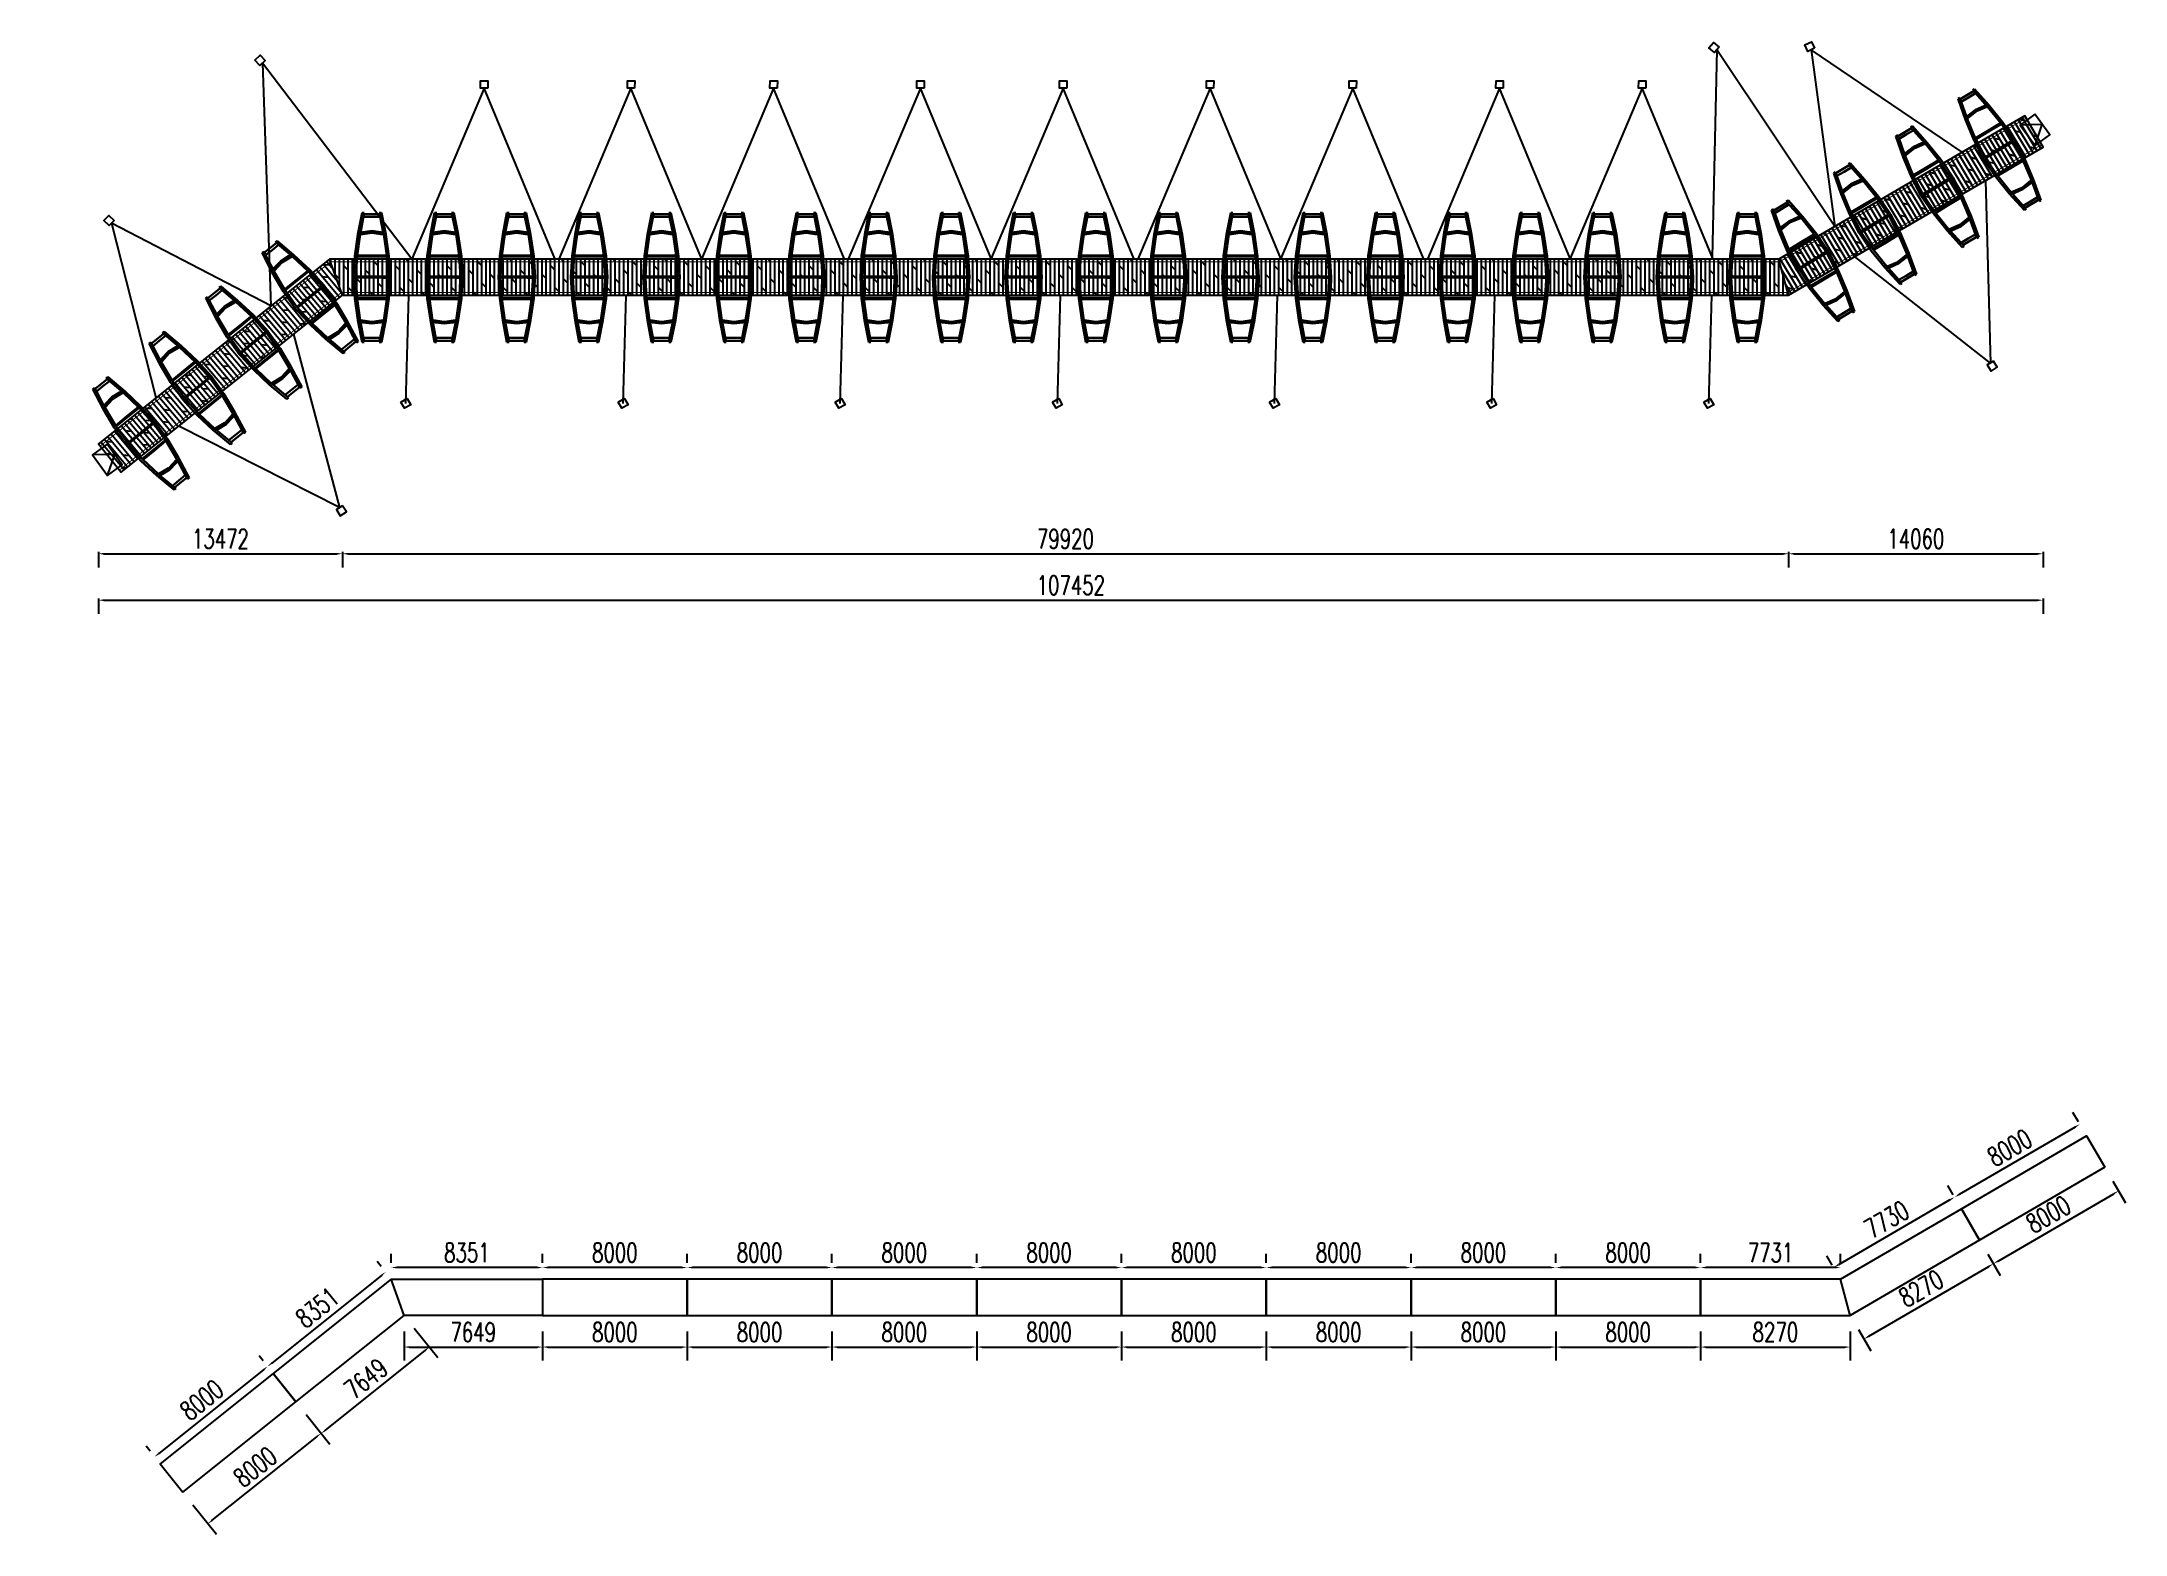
# Model space of a CAD drawing. Header units: millimetres. Extents: x -1481984 to -235402, y 1078406 to 1875046.
# Drawn here: x -593072 to -477928, y 1113101 to 1195558 of the extents above; entities that cross this region are included whole.
import ezdxf

# ---------------------------------------------------------------- set-up
doc = ezdxf.new("R2010")
doc.units = ezdxf.units.MM
doc.header["$LTSCALE"] = 1000
doc.layers.get('0').update_dxf_attribs({"linetype": 'CONTINUOUS'})
doc.layers.get('DEFPOINTS').update_dxf_attribs({"linetype": 'CONTINUOUS'})
doc.layers.add('0-景观小品LW', color=241, linetype='CONTINUOUS', lineweight=30)
for name, color, linetype in [('W-BRIDGE_APPROACH引桥', 4, 'CONTINUOUS'), ('W-PLASTIC_RAILINGS塑木栏杆', 6, 'CONTINUOUS'), ('W-STEEL_FRAME钢架', 3, 'CONTINUOUS'), ('W-WOOD_FLOOR木地板', 30, 'CONTINUOUS')]:
    doc.layers.add(name, color=color, linetype=linetype)
doc.styles.add('STANDARD_T3', font='simplex.shx', dxfattribs={"width": 0.7, "bigfont": 'gbcbig.shx'})
doc.dimstyles.new('W&&300', dxfattribs={"dimtxt": 1050, "dimasz": 300, "dimexe": 750, "dimexo": 900, "dimgap": 300, "dimtad": 1, "dimdec": 0, "dimzin": 0, "dimdsep": 46, "dimtxsty": 'STANDARD_T3', "dimcen": 0.09, "dimclrd": 1, "dimclre": 1, "dimclrt": 7, "dimazin": 2, "dimtfac": 1, "dimtdec": 0, "dimtix": 1, "dimtmove": 2, "dimatfit": 3, "dimfxl": 100, "dimtolj": 1, "dimtzin": 0, "dimarcsym": 0})

msp = doc.modelspace()

# ---------------------------------------------------------------- blocks, each defined once
blk = doc.blocks.new('*U825')
at = {"layer": 'W-STEEL_FRAME钢架'}
blk.add_lwpolyline([(4000, 1000), (-4000, 1000), (-4000, -1000), (4000, -1000)], close=True, dxfattribs=at)
blk = doc.blocks.new('*U826')
at = {"color": 0, "linetype": 'ByBlock', "lineweight": -2, "transparency": 16777216}
for p in [(0, 0), (8000, 0), (16000, 0), (24000, 0), (32000, 0), (40000, 0), (48000, 0), (56000, 0)]:
    blk.add_blockref('*U825', p, dxfattribs=at)
blk = doc.blocks.new('船1')
for p, q in [((915, 4846), (-424, 3435)), ((-269, 3335), (1073, 4744)), ((825, 4478), (827, 4477)), ((827, 4477), (1438, 4082)), ((915, 4846), (1073, 4744)), ((997, 4659), (1000, 4657)), ((2137, 3925), (1000, 4657)), ((1438, 4082), (2047, 3691)), ((2047, 3691), (1537, 2373)), ((1631, 2112), (2336, 3931)), ((2137, 3925), (2047, 3691)), ((2178, 4032), (2137, 3925)), ((2178, 4032), (2336, 3931)), ((-2768, 484), (-1664, 1996)), ((-2609, 382), (-1507, 1894)), ((-424, 3435), (-1664, 1996)), ((-1525, 1856), (-1528, 1858)), ((-1493, 1836), (-1525, 1856)), ((-1507, 1894), (-269, 3335)), ((-428, 1150), (-1493, 1836)), ((-1467, 1934), (-1441, 1917)), ((-1441, 1917), (-376, 1231)), ((-260, 3340), (-257, 3338)), ((-257, 3338), (-219, 3318)), ((691, 2903), (-219, 3318)), ((-154, 3451), (58, 3372)), ((-146, 3455), (64, 3377)), ((58, 3372), (64, 3377)), ((58, 3372), (771, 3029)), ((64, 3377), (776, 3033)), ((1420, 2269), (691, 2903)), ((1475, 2212), (713, 532)), ((776, 3033), (771, 3029)), ((771, 3029), (1379, 2521)), ((776, 3033), (1385, 2526)), ((846, 379), (1631, 2112)), ((1385, 2526), (1379, 2521)), ((1379, 2521), (1534, 2365)), ((1385, 2526), (1537, 2373)), ((1445, 2246), (1420, 2269)), ((1445, 2246), (1446, 2246)), ((1446, 2246), (1479, 2221)), ((1479, 2221), (1475, 2212)), ((1534, 2365), (1479, 2221)), ((1537, 2373), (1534, 2365)), ((-3684, -1152), (-2768, 484)), ((-3526, -1254), (-2609, 382)), ((-2618, 346), (-2621, 348)), ((-2568, 314), (-2618, 346)), ((-2568, 428), (-2516, 395)), ((-1883, -128), (-2568, 314)), ((-2516, 395), (-1825, -51)), ((598, 489), (-428, 1150)), ((-376, 1231), (689, 545)), ((669, 443), (-192, -1100)), ((846, 379), (-64, -1258)), ((625, 471), (598, 489)), ((637, 464), (625, 471)), ((669, 443), (637, 464)), ((689, 480), (669, 443)), ((689, 545), (712, 530)), ((712, 530), (689, 480)), ((713, 532), (712, 530)), ((-3684, -1152), (-4479, -2886)), ((-4324, -2987), (-3526, -1254)), ((-3536, -1295), (-3538, -1293)), ((-3511, -1311), (-3536, -1295)), ((-2446, -1997), (-3511, -1311)), ((-3494, -1207), (-3459, -1230)), ((-3459, -1230), (-2394, -1916)), ((-325, -1131), (-659, -916)), ((-601, -839), (-241, -1071)), ((-397, -1393), (-244, -1184)), ((-292, -1152), (-325, -1131)), ((-244, -1184), (-292, -1152)), ((-292, -1152), (-292, -1152)), ((-244, -1184), (-223, -1155)), ((-64, -1258), (-243, -1502)), ((-241, -1071), (-193, -1102)), ((-193, -1102), (-223, -1155)), ((-192, -1100), (-193, -1102)), ((-4479, -2886), (-5213, -4708)), ((-5055, -4809), (-4324, -2987)), ((-4219, -3295), (-4378, -3135)), ((-4218, -3300), (-4377, -3140)), ((-4285, -3020), (-4322, -2992)), ((-4285, -3020), (-3530, -3677)), ((-4218, -3300), (-4219, -3295)), ((-3611, -3803), (-4219, -3295)), ((-3611, -3806), (-4218, -3300)), ((-1357, -2698), (-2580, -4110)), ((-1430, -2651), (-2446, -1997)), ((-2424, -4210), (-1173, -2769)), ((-2394, -1916), (-1329, -2602)), ((-1400, -2670), (-1430, -2651)), ((-1381, -2683), (-1400, -2670)), ((-1357, -2698), (-1381, -2683)), ((-1330, -2668), (-1357, -2698)), ((-1297, -2622), (-1330, -2668)), ((-1329, -2602), (-1297, -2622)), ((-1295, -2621), (-1297, -2622)), ((-1158, -2433), (-1295, -2621)), ((-1173, -2769), (-990, -2521)), ((-5055, -4809), (-5213, -4708)), ((-5001, -4700), (-5005, -4697)), ((-3863, -5432), (-5001, -4700)), ((-4908, -4465), (-4910, -4464)), ((-4297, -4858), (-4908, -4465)), ((-3688, -5251), (-4297, -4858)), ((-3863, -5432), (-3950, -5521)), ((-3688, -5251), (-3863, -5432)), ((-3792, -5623), (-2424, -4210)), ((-2693, -4226), (-3688, -5251)), ((-3611, -3806), (-3611, -3803)), ((-2898, -4146), (-3611, -3803)), ((-2898, -4150), (-3611, -3806)), ((-3530, -3677), (-3523, -3681)), ((-3523, -3681), (-3504, -3689)), ((-3504, -3689), (-2621, -4092)), ((-2898, -4146), (-2898, -4150)), ((-2690, -4223), (-2898, -4146)), ((-2693, -4226), (-2898, -4150)), ((-2690, -4223), (-2693, -4226)), ((-2582, -4113), (-2690, -4223)), ((-2582, -4113), (-2621, -4092)), ((-2581, -4111), (-2582, -4113)), ((-2580, -4110), (-2581, -4111)), ((-3792, -5623), (-3950, -5521))]:
    blk.add_line(p, q)
for points in [[(-1883, -128), (-659, -916)], [(-1825, -51), (-601, -839)], [(-397, -1393), (-1158, -2433)], [(-990, -2521), (-243, -1502)]]:
    blk.add_lwpolyline(points)
blk = doc.blocks.new('*U1004')
at = {"layer": '0-景观小品LW', "xscale": 0.6297521918891397, "yscale": 0.6297521918891397, "zscale": 0.6297521918891397, "rotation": 212.663547283986}
blk.add_blockref('船1', (-631, -695), dxfattribs=at)
blk = doc.blocks.new('*U1005')
at = {"color": 0, "linetype": 'ByBlock', "lineweight": -2, "transparency": 16777216}
for p in [(0, 0), (4000, 0)]:
    blk.add_blockref('*U1004', p, dxfattribs=at)
blk = doc.blocks.new('*U998')
blk.add_blockref('*U1005', (-2000, 0))
blk = doc.blocks.new('*U999')
at = {"color": 0, "linetype": 'ByBlock', "lineweight": -2, "transparency": 16777216}
blk.add_blockref('*U998', (0, 0), dxfattribs=at)
blk = doc.blocks.new('*U990')
blk.add_blockref('*U999', (0, 0))
blk = doc.blocks.new('*U991')
at = {"color": 0, "linetype": 'ByBlock', "lineweight": -2, "transparency": 16777216}
for p in [(0, 0), (8000, 0), (16000, 0), (24000, 0), (32000, 0), (40000, 0), (48000, 0), (56000, 0), (64000, 0), (72000, 0)]:
    blk.add_blockref('*U990', p, dxfattribs=at)
blk = doc.blocks.new('*U1000')
at = {"layer": '0-景观小品LW', "xscale": 0.6297521918891397, "yscale": 0.6297521918891397, "zscale": 0.6297521918891397, "rotation": 212.663547283986}
blk.add_blockref('船1', (-631, -695), dxfattribs=at)
blk = doc.blocks.new('*U1001')
at = {"color": 0, "linetype": 'ByBlock', "lineweight": -2, "transparency": 16777216}
for p in [(0, 0), (4000, 0)]:
    blk.add_blockref('*U1000', p, dxfattribs=at)
blk = doc.blocks.new('*U994')
blk.add_blockref('*U1001', (-2000, 0))
blk = doc.blocks.new('*U995')
at = {"color": 0, "linetype": 'ByBlock', "lineweight": -2, "transparency": 16777216}
blk.add_blockref('*U994', (0, 0), dxfattribs=at)
blk = doc.blocks.new('*U992')
blk.add_blockref('*U995', (0, 0))
blk = doc.blocks.new('*U993')
at = {"color": 0, "linetype": 'ByBlock', "lineweight": -2, "transparency": 16777216}
for p in [(0, 0), (8000, 0)]:
    blk.add_blockref('*U992', p, dxfattribs=at)
blk = doc.blocks.new('*U1002')
at = {"layer": '0-景观小品LW', "xscale": 0.6297521918891397, "yscale": 0.6297521918891397, "zscale": 0.6297521918891397, "rotation": 212.663547283986}
blk.add_blockref('船1', (-631, -695), dxfattribs=at)
blk = doc.blocks.new('*U1003')
at = {"color": 0, "linetype": 'ByBlock', "lineweight": -2, "transparency": 16777216}
for p in [(0, 0), (4000, 0)]:
    blk.add_blockref('*U1002', p, dxfattribs=at)
blk = doc.blocks.new('*U996')
blk.add_blockref('*U1003', (-2000, 0))
blk = doc.blocks.new('*U997')
at = {"color": 0, "linetype": 'ByBlock', "lineweight": -2, "transparency": 16777216}
blk.add_blockref('*U996', (0, 0), dxfattribs=at)
blk = doc.blocks.new('*U988')
blk.add_blockref('*U997', (0, 0))
blk = doc.blocks.new('*U989')
at = {"color": 0, "linetype": 'ByBlock', "lineweight": -2, "transparency": 16777216}
for p in [(0, 0), (8000, 0)]:
    blk.add_blockref('*U988', p, dxfattribs=at)
blk = doc.blocks.new('单组锚块')
blk.add_lwpolyline([(-200, 200), (2908, 5284)])
blk.add_lwpolyline([(-400, 400), (0, 400), (0, 0), (-400, 0)], close=True)
blk = doc.blocks.new('*U984')
at = {"xscale": -1, "rotation": 330.1851169366903}
blk.add_blockref('单组锚块', (-225, -2916), dxfattribs=at)
blk = doc.blocks.new('*U985')
at = {"color": 0, "linetype": 'ByBlock', "lineweight": -2, "transparency": 16777216}
for p in [(-72000, 0), (-60000, 0), (-48000, 0), (-36000, 0), (-24000, 0), (-12000, 0), (0, 0)]:
    blk.add_blockref('*U984', p, dxfattribs=at)
blk = doc.blocks.new('*U986')
blk.add_lwpolyline([(-242, 4522), (158, 4529), (151, 4929), (-249, 4922)], close=True)
blk.add_lwpolyline([(-3949, -4893), (-42, 4525), (3949, -4929)])
blk = doc.blocks.new('*U987')
at = {"color": 0, "linetype": 'ByBlock', "lineweight": -2, "transparency": 16777216}
for p in [(0, 0), (16000, 0), (32000, 0), (48000, 0), (64000, 0)]:
    blk.add_blockref('*U986', p, dxfattribs=at)
blk = doc.blocks.new('*U982')
blk.add_lwpolyline([(-242, 4522), (158, 4529), (151, 4929), (-249, 4922)], close=True)
blk.add_lwpolyline([(-3949, -4893), (-42, 4525), (3949, -4929)])
blk = doc.blocks.new('*U983')
at = {"color": 0, "linetype": 'ByBlock', "lineweight": -2, "transparency": 16777216}
for p in [(0, 0), (16000, 0), (32000, 0), (48000, 0)]:
    blk.add_blockref('*U982', p, dxfattribs=at)
blk = doc.blocks.new('方案二块')
at = {"layer": 'W-WOOD_FLOOR木地板'}
h = blk.add_hatch(dxfattribs=at)
h.set_pattern_fill('DOLMIT', color=256, scale=300, angle=130)
h.set_pattern_definition([(130, (-2474450.4, -2173760.48), (-182.412508, -153.062268), []), (175, (-2474450.4, -2173760.5), (-58.70044, -670.9491), [336.75638, -673.512])])
h.paths.add_polyline_path([(44269, 4188), (50517, 9183), (49269, 10746), (43020, 5750), (37045, 974), (37746, -1026)])
h = blk.add_hatch(dxfattribs=at)
h.set_pattern_fill('DOLMIT', color=256, scale=300, angle=121)
h.set_pattern_definition([(121, (-2474450.4, -2173760.48), (-204.110922, -122.642215), []), (166, (-2474450.4, -2173760.5), (-162.9373, -653.50583), [336.75638, -673.512])])
h.paths.add_polyline_path([(-49015, -4916), (-42335, -1026), (-42875, 974), (-50022, -3188), (-56935, -7214), (-55929, -8942)])
h = blk.add_hatch(dxfattribs=at)
h.set_pattern_fill('DOLMIT', color=256, scale=300, angle=90)
h.set_pattern_definition([(90, (-2474450.4, -2173760.48), (-238.122618, 1e-14), []), (135, (-2474450.4, -2173760.5), (-476.24491, -476.24491), [336.75638, -673.512])])
h.paths.add_polyline_path([(-42875, 974), (-42335, -1026), (37746, -1026), (37045, 974)])
for points in [[(37034, 12600), (37374, 12811), (37163, 13151), (36823, 12940)], [(-54195, 4614), (-53855, 4825), (-54066, 5165), (-54406, 4954)], [(49655, -3159), (49935, -2874), (50221, -3154), (49940, -3439)], [(-44307, -12674), (-43946, -12501), (-43773, -12862), (-44134, -13035)], [(-39036, -12731), (-38773, -12429), (-38472, -12692), (-38734, -12994)], [(41314, -11989), (41609, -11718), (41879, -12013), (41585, -12283)]]:
    blk.add_lwpolyline(points, close=True)
for points in [[(39738, 3126), (37204, 12705), (46083, 8209)], [(41001, 1549), (49795, -3017), (47347, 6630)], [(-53751, -5360), (-54025, 4720), (-46507, -1180)], [(33204, -1014), (41462, -11853), (41001, 1549)], [(-45433, -2831), (-38905, -12580), (-38660, -1131)], [(-52472, -6929), (-44126, -12588), (-45433, -2831)]]:
    blk.add_lwpolyline(points)
at = {"layer": 'W-PLASTIC_RAILINGS塑木栏杆', "const_width": 50}
for points in [[(49362, 10628), (43114, 5633), (37098, 824), (-42835, 824), (-49946, -3318), (-56859, -7343)], [(-56004, -8812), (-49091, -4787), (-42376, -876), (37694, -876), (44175, 4305), (50424, 9301)]]:
    blk.add_lwpolyline(points, dxfattribs=at)
at = {"layer": 'W-WOOD_FLOOR木地板'}
for p, q in [((-42875, 974), (-42335, -1026)), ((37045, 974), (37746, -1026))]:
    blk.add_line(p, q, dxfattribs=at)
blk.add_lwpolyline([(44269, 4188), (50517, 9183), (49269, 10746), (43020, 5750), (37045, 974), (-42875, 974), (-50022, -3188), (-56935, -7214), (-55929, -8942), (-49015, -4916), (-42335, -1026), (37746, -1026)], close=True, dxfattribs=at)
at = {"xscale": -1}
for name, p, rotation in [('*U989', (46613, 7349), 38.83560681606354), ('*U985', (33484, 4103), 180), ('*U993', (-45941, -1955), 30.81438703350448), ('*U987', (-34745, -5943), 180), ('*U983', (-26862, -5943), 180)]:
    blk.add_blockref(name, p, dxfattribs=dict(at, rotation=rotation))
blk.add_blockref('*U991', (-38581, -12))
blk = doc.blocks.new('*D1006')
at = {"color": 1, "lineweight": -2, "transparency": 16777216}
for p, q in [((-589930, 1167369), (-589930, 1166519)), ((-589630, 1167269), (-576757, 1167269)), ((-576457, 1167369), (-576457, 1166519))]:
    blk.add_line(p, q, dxfattribs=at)
at = {"color": 1, "transparency": 16777216}
for points in [[(-589630, 1167319), (-589630, 1167219), (-589930, 1167269)], [(-576757, 1167319), (-576757, 1167219), (-576457, 1167269)]]:
    blk.add_solid(points, dxfattribs=at)
at = {"layer": 'DEFPOINTS', "color": 0, "transparency": 16777216}
for p in [(-576457, 1181549), (-589930, 1173339), (-576457, 1167269)]:
    blk.add_point(p, dxfattribs=at)
at = {"color": 7, "transparency": 16777216, "insert": (-583193, 1168094), "char_height": 1050, "attachment_point": 5, "style": 'STANDARD_T3'}
blk.add_mtext('\\A1;13472', dxfattribs=at)
blk = doc.blocks.new('*D1007')
at = {"color": 1, "lineweight": -2, "transparency": 16777216}
for p, q in [((-576457, 1167369), (-576457, 1166519)), ((-576157, 1167269), (-496837, 1167269)), ((-496537, 1167369), (-496537, 1166519))]:
    blk.add_line(p, q, dxfattribs=at)
at = {"color": 1, "transparency": 16777216}
for points in [[(-576157, 1167319), (-576157, 1167219), (-576457, 1167269)], [(-496837, 1167319), (-496837, 1167219), (-496537, 1167269)]]:
    blk.add_solid(points, dxfattribs=at)
at = {"layer": 'DEFPOINTS', "color": 0, "transparency": 16777216}
for p in [(-576457, 1181549), (-496537, 1181549), (-496537, 1167269)]:
    blk.add_point(p, dxfattribs=at)
at = {"color": 7, "transparency": 16777216, "insert": (-536497, 1168094), "char_height": 1050, "attachment_point": 5, "style": 'STANDARD_T3'}
blk.add_mtext('\\A1;79920', dxfattribs=at)
blk = doc.blocks.new('*D1008')
at = {"color": 1, "lineweight": -2, "transparency": 16777216}
for p, q in [((-496537, 1167369), (-496537, 1166519)), ((-496237, 1167269), (-482777, 1167269)), ((-482477, 1167369), (-482477, 1166519))]:
    blk.add_line(p, q, dxfattribs=at)
at = {"color": 1, "transparency": 16777216}
for points in [[(-496237, 1167319), (-496237, 1167219), (-496537, 1167269)], [(-482777, 1167319), (-482777, 1167219), (-482477, 1167269)]]:
    blk.add_solid(points, dxfattribs=at)
at = {"layer": 'DEFPOINTS', "color": 0, "transparency": 16777216}
for p in [(-482477, 1189736), (-496537, 1181549), (-482477, 1167269)]:
    blk.add_point(p, dxfattribs=at)
at = {"color": 7, "transparency": 16777216, "insert": (-489507, 1168094), "char_height": 1050, "attachment_point": 5, "style": 'STANDARD_T3'}
blk.add_mtext('\\A1;14060', dxfattribs=at)
blk = doc.blocks.new('*D1009')
at = {"color": 1, "lineweight": -2, "transparency": 16777216}
for p, q in [((-589930, 1164804), (-589930, 1163954)), ((-589630, 1164704), (-482777, 1164704)), ((-482477, 1164804), (-482477, 1163954))]:
    blk.add_line(p, q, dxfattribs=at)
at = {"color": 1, "transparency": 16777216}
for points in [[(-589630, 1164754), (-589630, 1164654), (-589930, 1164704)], [(-482777, 1164754), (-482777, 1164654), (-482477, 1164704)]]:
    blk.add_solid(points, dxfattribs=at)
at = {"layer": 'DEFPOINTS', "color": 0, "transparency": 16777216}
for p in [(-482477, 1189736), (-589930, 1173339), (-482477, 1164704)]:
    blk.add_point(p, dxfattribs=at)
at = {"color": 7, "transparency": 16777216, "insert": (-536203, 1165529), "char_height": 1050, "attachment_point": 5, "style": 'STANDARD_T3'}
blk.add_mtext('\\A1;107452', dxfattribs=at)
blk = doc.blocks.new('*D1010')
at = {"color": 1, "lineweight": -2, "transparency": 16777216}
for p, q in [((-578462, 1119718), (-577166, 1118097)), ((-583649, 1113874), (-577869, 1118495)), ((-584711, 1114722), (-583415, 1113101))]:
    blk.add_line(p, q, dxfattribs=at)
at = {"color": 1, "transparency": 16777216}
for points in [[(-577900, 1118534), (-577838, 1118456), (-577634, 1118682)], [(-583680, 1113913), (-583617, 1113835), (-583883, 1113687)]]:
    blk.add_solid(points, dxfattribs=at)
at = {"layer": 'DEFPOINTS', "color": 0, "transparency": 16777216}
for p in [(-579024, 1120421), (-577634, 1118682), (-585273, 1115425)]:
    blk.add_point(p, dxfattribs=at)
at = {"color": 7, "transparency": 16777216, "insert": (-581274, 1116829), "char_height": 1050, "attachment_point": 5, "rotation": 38.64048, "style": 'STANDARD_T3'}
blk.add_mtext('\\A1;8000', dxfattribs=at)
blk = doc.blocks.new('*D1011')
at = {"color": 1, "lineweight": -2, "transparency": 16777216}
for p, q in [((-572487, 1124494), (-571180, 1122860)), ((-577389, 1118856), (-571883, 1123258)), ((-578462, 1119718), (-577155, 1118083))]:
    blk.add_line(p, q, dxfattribs=at)
at = {"color": 1, "transparency": 16777216}
for points in [[(-571914, 1123297), (-571852, 1123219), (-571649, 1123445)], [(-577420, 1118895), (-577358, 1118817), (-577624, 1118669)]]:
    blk.add_solid(points, dxfattribs=at)
at = {"layer": 'DEFPOINTS', "color": 0, "transparency": 16777216}
for p in [(-573049, 1125197), (-571649, 1123445), (-579024, 1120421)]:
    blk.add_point(p, dxfattribs=at)
at = {"color": 7, "transparency": 16777216, "insert": (-575151, 1121702), "char_height": 1050, "attachment_point": 5, "rotation": 38.64048, "style": 'STANDARD_T3'}
blk.add_mtext('\\A1;7649', dxfattribs=at)
blk = doc.blocks.new('*D1012')
at = {"color": 1, "lineweight": -2, "transparency": 16777216}
for p, q in [((-573049, 1124297), (-573049, 1122695)), ((-565400, 1124297), (-565400, 1122695)), ((-572749, 1123445), (-565700, 1123445))]:
    blk.add_line(p, q, dxfattribs=at)
at = {"color": 1, "transparency": 16777216}
for points in [[(-572749, 1123495), (-572749, 1123395), (-573049, 1123445)], [(-565700, 1123495), (-565700, 1123395), (-565400, 1123445)]]:
    blk.add_solid(points, dxfattribs=at)
at = {"layer": 'DEFPOINTS', "color": 0, "transparency": 16777216}
for p in [(-573049, 1125197), (-565400, 1125197), (-565400, 1123445)]:
    blk.add_point(p, dxfattribs=at)
at = {"color": 7, "transparency": 16777216, "insert": (-569225, 1124270), "char_height": 1050, "attachment_point": 5, "style": 'STANDARD_T3'}
blk.add_mtext('\\A1;7649', dxfattribs=at)
blk = doc.blocks.new('*D1013')
at = {"color": 1, "lineweight": -2, "transparency": 16777216}
for p, q in [((-565400, 1124297), (-565400, 1122695)), ((-557400, 1124297), (-557400, 1122695)), ((-565100, 1123445), (-557700, 1123445))]:
    blk.add_line(p, q, dxfattribs=at)
at = {"color": 1, "transparency": 16777216}
for points in [[(-565100, 1123495), (-565100, 1123395), (-565400, 1123445)], [(-557700, 1123495), (-557700, 1123395), (-557400, 1123445)]]:
    blk.add_solid(points, dxfattribs=at)
at = {"layer": 'DEFPOINTS', "color": 0, "transparency": 16777216}
for p in [(-565400, 1125197), (-557400, 1125197), (-557400, 1123445)]:
    blk.add_point(p, dxfattribs=at)
at = {"color": 7, "transparency": 16777216, "insert": (-561400, 1124270), "char_height": 1050, "attachment_point": 5, "style": 'STANDARD_T3'}
blk.add_mtext('\\A1;8000', dxfattribs=at)
blk = doc.blocks.new('*D1014')
at = {"color": 1, "lineweight": -2, "transparency": 16777216}
for p, q in [((-557400, 1124297), (-557400, 1122695)), ((-549400, 1124297), (-549400, 1122695)), ((-557100, 1123445), (-549700, 1123445))]:
    blk.add_line(p, q, dxfattribs=at)
at = {"color": 1, "transparency": 16777216}
for points in [[(-557100, 1123495), (-557100, 1123395), (-557400, 1123445)], [(-549700, 1123495), (-549700, 1123395), (-549400, 1123445)]]:
    blk.add_solid(points, dxfattribs=at)
at = {"layer": 'DEFPOINTS', "color": 0, "transparency": 16777216}
for p in [(-557400, 1125197), (-549400, 1125197), (-549400, 1123445)]:
    blk.add_point(p, dxfattribs=at)
at = {"color": 7, "transparency": 16777216, "insert": (-553400, 1124270), "char_height": 1050, "attachment_point": 5, "style": 'STANDARD_T3'}
blk.add_mtext('\\A1;8000', dxfattribs=at)
blk = doc.blocks.new('*D1015')
at = {"color": 1, "lineweight": -2, "transparency": 16777216}
for p, q in [((-549400, 1124297), (-549400, 1122695)), ((-541400, 1124297), (-541400, 1122695)), ((-549100, 1123445), (-541700, 1123445))]:
    blk.add_line(p, q, dxfattribs=at)
at = {"color": 1, "transparency": 16777216}
for points in [[(-549100, 1123495), (-549100, 1123395), (-549400, 1123445)], [(-541700, 1123495), (-541700, 1123395), (-541400, 1123445)]]:
    blk.add_solid(points, dxfattribs=at)
at = {"layer": 'DEFPOINTS', "color": 0, "transparency": 16777216}
for p in [(-549400, 1125197), (-541400, 1125197), (-541400, 1123445)]:
    blk.add_point(p, dxfattribs=at)
at = {"color": 7, "transparency": 16777216, "insert": (-545400, 1124270), "char_height": 1050, "attachment_point": 5, "style": 'STANDARD_T3'}
blk.add_mtext('\\A1;8000', dxfattribs=at)
blk = doc.blocks.new('*D1016')
at = {"color": 1, "lineweight": -2, "transparency": 16777216}
for p, q in [((-541400, 1124297), (-541400, 1122695)), ((-533400, 1124297), (-533400, 1122695)), ((-541100, 1123445), (-533700, 1123445))]:
    blk.add_line(p, q, dxfattribs=at)
at = {"color": 1, "transparency": 16777216}
for points in [[(-541100, 1123495), (-541100, 1123395), (-541400, 1123445)], [(-533700, 1123495), (-533700, 1123395), (-533400, 1123445)]]:
    blk.add_solid(points, dxfattribs=at)
at = {"layer": 'DEFPOINTS', "color": 0, "transparency": 16777216}
for p in [(-541400, 1125197), (-533400, 1125197), (-533400, 1123445)]:
    blk.add_point(p, dxfattribs=at)
at = {"color": 7, "transparency": 16777216, "insert": (-537400, 1124270), "char_height": 1050, "attachment_point": 5, "style": 'STANDARD_T3'}
blk.add_mtext('\\A1;8000', dxfattribs=at)
blk = doc.blocks.new('*D1017')
at = {"color": 1, "lineweight": -2, "transparency": 16777216}
for p, q in [((-533400, 1124297), (-533400, 1122695)), ((-525400, 1124297), (-525400, 1122695)), ((-533100, 1123445), (-525700, 1123445))]:
    blk.add_line(p, q, dxfattribs=at)
at = {"color": 1, "transparency": 16777216}
for points in [[(-533100, 1123495), (-533100, 1123395), (-533400, 1123445)], [(-525700, 1123495), (-525700, 1123395), (-525400, 1123445)]]:
    blk.add_solid(points, dxfattribs=at)
at = {"layer": 'DEFPOINTS', "color": 0, "transparency": 16777216}
for p in [(-533400, 1125197), (-525400, 1125197), (-525400, 1123445)]:
    blk.add_point(p, dxfattribs=at)
at = {"color": 7, "transparency": 16777216, "insert": (-529400, 1124270), "char_height": 1050, "attachment_point": 5, "style": 'STANDARD_T3'}
blk.add_mtext('\\A1;8000', dxfattribs=at)
blk = doc.blocks.new('*D1018')
at = {"color": 1, "lineweight": -2, "transparency": 16777216}
for p, q in [((-525400, 1124297), (-525400, 1122695)), ((-517400, 1124297), (-517400, 1122695)), ((-525100, 1123445), (-517700, 1123445))]:
    blk.add_line(p, q, dxfattribs=at)
at = {"color": 1, "transparency": 16777216}
for points in [[(-525100, 1123495), (-525100, 1123395), (-525400, 1123445)], [(-517700, 1123495), (-517700, 1123395), (-517400, 1123445)]]:
    blk.add_solid(points, dxfattribs=at)
at = {"layer": 'DEFPOINTS', "color": 0, "transparency": 16777216}
for p in [(-525400, 1125197), (-517400, 1125197), (-517400, 1123445)]:
    blk.add_point(p, dxfattribs=at)
at = {"color": 7, "transparency": 16777216, "insert": (-521400, 1124270), "char_height": 1050, "attachment_point": 5, "style": 'STANDARD_T3'}
blk.add_mtext('\\A1;8000', dxfattribs=at)
blk = doc.blocks.new('*D1019')
at = {"color": 1, "lineweight": -2, "transparency": 16777216}
for p, q in [((-517400, 1124297), (-517400, 1122695)), ((-509400, 1124297), (-509400, 1122695)), ((-517100, 1123445), (-509700, 1123445))]:
    blk.add_line(p, q, dxfattribs=at)
at = {"color": 1, "transparency": 16777216}
for points in [[(-517100, 1123495), (-517100, 1123395), (-517400, 1123445)], [(-509700, 1123495), (-509700, 1123395), (-509400, 1123445)]]:
    blk.add_solid(points, dxfattribs=at)
at = {"layer": 'DEFPOINTS', "color": 0, "transparency": 16777216}
for p in [(-517400, 1125197), (-509400, 1125197), (-509400, 1123445)]:
    blk.add_point(p, dxfattribs=at)
at = {"color": 7, "transparency": 16777216, "insert": (-513400, 1124270), "char_height": 1050, "attachment_point": 5, "style": 'STANDARD_T3'}
blk.add_mtext('\\A1;8000', dxfattribs=at)
blk = doc.blocks.new('*D1020')
at = {"color": 1, "lineweight": -2, "transparency": 16777216}
for p, q in [((-509400, 1124297), (-509400, 1122695)), ((-501400, 1124297), (-501400, 1122695)), ((-509100, 1123445), (-501700, 1123445))]:
    blk.add_line(p, q, dxfattribs=at)
at = {"color": 1, "transparency": 16777216}
for points in [[(-509100, 1123495), (-509100, 1123395), (-509400, 1123445)], [(-501700, 1123495), (-501700, 1123395), (-501400, 1123445)]]:
    blk.add_solid(points, dxfattribs=at)
at = {"layer": 'DEFPOINTS', "color": 0, "transparency": 16777216}
for p in [(-509400, 1125197), (-501400, 1125197), (-501400, 1123445)]:
    blk.add_point(p, dxfattribs=at)
at = {"color": 7, "transparency": 16777216, "insert": (-505400, 1124270), "char_height": 1050, "attachment_point": 5, "style": 'STANDARD_T3'}
blk.add_mtext('\\A1;8000', dxfattribs=at)
blk = doc.blocks.new('*D1021')
at = {"color": 1, "lineweight": -2, "transparency": 16777216}
for p, q in [((-501400, 1124297), (-501400, 1122695)), ((-493130, 1124297), (-493130, 1122695)), ((-501100, 1123445), (-493430, 1123445))]:
    blk.add_line(p, q, dxfattribs=at)
at = {"color": 1, "transparency": 16777216}
for points in [[(-501100, 1123495), (-501100, 1123395), (-501400, 1123445)], [(-493430, 1123495), (-493430, 1123395), (-493130, 1123445)]]:
    blk.add_solid(points, dxfattribs=at)
at = {"layer": 'DEFPOINTS', "color": 0, "transparency": 16777216}
for p in [(-501400, 1125197), (-493130, 1125197), (-493130, 1123445)]:
    blk.add_point(p, dxfattribs=at)
at = {"color": 7, "transparency": 16777216, "insert": (-497265, 1124270), "char_height": 1050, "attachment_point": 5, "style": 'STANDARD_T3'}
blk.add_mtext('\\A1;8270', dxfattribs=at)
blk = doc.blocks.new('*D1022')
at = {"color": 1, "lineweight": -2, "transparency": 16777216}
for p, q in [((-485529, 1128578), (-484843, 1127399)), ((-492109, 1124039), (-485480, 1127896)), ((-492677, 1124419), (-491992, 1123240))]:
    blk.add_line(p, q, dxfattribs=at)
at = {"color": 1, "transparency": 16777216}
for points in [[(-485505, 1127939), (-485455, 1127853), (-485220, 1128047)], [(-492135, 1124083), (-492084, 1123996), (-492369, 1123888)]]:
    blk.add_solid(points, dxfattribs=at)
at = {"layer": 'DEFPOINTS', "color": 0, "transparency": 16777216}
for p in [(-485982, 1129356), (-485220, 1128047), (-493130, 1125197)]:
    blk.add_point(p, dxfattribs=at)
at = {"color": 7, "transparency": 16777216, "insert": (-489209, 1126681), "char_height": 1050, "attachment_point": 5, "rotation": 30.18947, "style": 'STANDARD_T3'}
blk.add_mtext('\\A1;8270', dxfattribs=at)
blk = doc.blocks.new('*D1023')
at = {"color": 1, "lineweight": -2, "transparency": 16777216}
for p, q in [((-484961, 1128198), (-478565, 1131919)), ((-478614, 1132601), (-477928, 1131422)), ((-485529, 1128578), (-484843, 1127399))]:
    blk.add_line(p, q, dxfattribs=at)
at = {"color": 1, "transparency": 16777216}
for points in [[(-478590, 1131962), (-478540, 1131876), (-478306, 1132070)], [(-484986, 1128241), (-484936, 1128155), (-485220, 1128047)]]:
    blk.add_solid(points, dxfattribs=at)
at = {"layer": 'DEFPOINTS', "color": 0, "transparency": 16777216}
for p in [(-479067, 1133379), (-478306, 1132070), (-485982, 1129356)]:
    blk.add_point(p, dxfattribs=at)
at = {"color": 7, "transparency": 16777216, "insert": (-482178, 1130772), "char_height": 1050, "attachment_point": 5, "rotation": 30.18947, "style": 'STANDARD_T3'}
blk.add_mtext('\\A1;8000', dxfattribs=at)
blk = doc.blocks.new('*D1024')
at = {"color": 1, "lineweight": -2, "transparency": 16777216}
for p, q in [((-480705, 1135599), (-487102, 1131877)), ((-480525, 1135885), (-480823, 1136398)), ((-487440, 1131862), (-487738, 1132375))]:
    blk.add_line(p, q, dxfattribs=at)
at = {"color": 1, "transparency": 16777216}
for points in [[(-480731, 1135642), (-480680, 1135555), (-480446, 1135749)], [(-487127, 1131921), (-487077, 1131834), (-487361, 1131727)]]:
    blk.add_solid(points, dxfattribs=at)
at = {"layer": 'DEFPOINTS', "color": 0, "transparency": 16777216}
for p in [(-480073, 1135107), (-487361, 1131727), (-486987, 1131084)]:
    blk.add_point(p, dxfattribs=at)
at = {"color": 7, "transparency": 16777216, "insert": (-484318, 1134451), "char_height": 1050, "attachment_point": 5, "rotation": 30.18947, "style": 'STANDARD_T3'}
blk.add_mtext('\\A1;8000', dxfattribs=at)
blk = doc.blocks.new('*D1025')
at = {"color": 1, "lineweight": -2, "transparency": 16777216}
for p, q in [((-487440, 1131862), (-487738, 1132375)), ((-487620, 1131576), (-493783, 1127990)), ((-494122, 1127975), (-494420, 1128488))]:
    blk.add_line(p, q, dxfattribs=at)
at = {"color": 1, "transparency": 16777216}
for points in [[(-487645, 1131619), (-487595, 1131532), (-487361, 1131727)], [(-493808, 1128033), (-493758, 1127947), (-494043, 1127839)]]:
    blk.add_solid(points, dxfattribs=at)
at = {"layer": 'DEFPOINTS', "color": 0, "transparency": 16777216}
for p in [(-486987, 1131084), (-494043, 1127839), (-493669, 1127197)]:
    blk.add_point(p, dxfattribs=at)
at = {"color": 7, "transparency": 16777216, "insert": (-491117, 1130496), "char_height": 1050, "attachment_point": 5, "rotation": 30.18947, "style": 'STANDARD_T3'}
blk.add_mtext('\\A1;7730', dxfattribs=at)
blk = doc.blocks.new('*D1026')
at = {"color": 1, "lineweight": -2, "transparency": 16777216}
for p, q in [((-501400, 1128097), (-501400, 1128589)), ((-493669, 1128097), (-493669, 1128589)), ((-493969, 1127839), (-501100, 1127839))]:
    blk.add_line(p, q, dxfattribs=at)
at = {"color": 1, "transparency": 16777216}
for points in [[(-501100, 1127889), (-501100, 1127789), (-501400, 1127839)], [(-493969, 1127889), (-493969, 1127789), (-493669, 1127839)]]:
    blk.add_solid(points, dxfattribs=at)
at = {"layer": 'DEFPOINTS', "color": 0, "transparency": 16777216}
for p in [(-501400, 1127839), (-501400, 1127197), (-493669, 1127197)]:
    blk.add_point(p, dxfattribs=at)
at = {"color": 7, "transparency": 16777216, "insert": (-497535, 1128664), "char_height": 1050, "attachment_point": 5, "style": 'STANDARD_T3'}
blk.add_mtext('\\A1;7731', dxfattribs=at)
blk = doc.blocks.new('*D1027')
at = {"color": 1, "lineweight": -2, "transparency": 16777216}
for p, q in [((-509400, 1128097), (-509400, 1128589)), ((-501400, 1128097), (-501400, 1128589)), ((-501700, 1127839), (-509100, 1127839))]:
    blk.add_line(p, q, dxfattribs=at)
at = {"color": 1, "transparency": 16777216}
for points in [[(-509100, 1127889), (-509100, 1127789), (-509400, 1127839)], [(-501700, 1127889), (-501700, 1127789), (-501400, 1127839)]]:
    blk.add_solid(points, dxfattribs=at)
at = {"layer": 'DEFPOINTS', "color": 0, "transparency": 16777216}
for p in [(-509400, 1127839), (-509400, 1127197), (-501400, 1127197)]:
    blk.add_point(p, dxfattribs=at)
at = {"color": 7, "transparency": 16777216, "insert": (-505400, 1128664), "char_height": 1050, "attachment_point": 5, "style": 'STANDARD_T3'}
blk.add_mtext('\\A1;8000', dxfattribs=at)
blk = doc.blocks.new('*D1028')
at = {"color": 1, "lineweight": -2, "transparency": 16777216}
for p, q in [((-517400, 1128097), (-517400, 1128589)), ((-509400, 1128097), (-509400, 1128589)), ((-509700, 1127839), (-517100, 1127839))]:
    blk.add_line(p, q, dxfattribs=at)
at = {"color": 1, "transparency": 16777216}
for points in [[(-517100, 1127889), (-517100, 1127789), (-517400, 1127839)], [(-509700, 1127889), (-509700, 1127789), (-509400, 1127839)]]:
    blk.add_solid(points, dxfattribs=at)
at = {"layer": 'DEFPOINTS', "color": 0, "transparency": 16777216}
for p in [(-517400, 1127839), (-517400, 1127197), (-509400, 1127197)]:
    blk.add_point(p, dxfattribs=at)
at = {"color": 7, "transparency": 16777216, "insert": (-513400, 1128664), "char_height": 1050, "attachment_point": 5, "style": 'STANDARD_T3'}
blk.add_mtext('\\A1;8000', dxfattribs=at)
blk = doc.blocks.new('*D1029')
at = {"color": 1, "lineweight": -2, "transparency": 16777216}
for p, q in [((-525400, 1128097), (-525400, 1128589)), ((-517400, 1128097), (-517400, 1128589)), ((-517700, 1127839), (-525100, 1127839))]:
    blk.add_line(p, q, dxfattribs=at)
at = {"color": 1, "transparency": 16777216}
for points in [[(-525100, 1127889), (-525100, 1127789), (-525400, 1127839)], [(-517700, 1127889), (-517700, 1127789), (-517400, 1127839)]]:
    blk.add_solid(points, dxfattribs=at)
at = {"layer": 'DEFPOINTS', "color": 0, "transparency": 16777216}
for p in [(-525400, 1127839), (-525400, 1127197), (-517400, 1127197)]:
    blk.add_point(p, dxfattribs=at)
at = {"color": 7, "transparency": 16777216, "insert": (-521400, 1128664), "char_height": 1050, "attachment_point": 5, "style": 'STANDARD_T3'}
blk.add_mtext('\\A1;8000', dxfattribs=at)
blk = doc.blocks.new('*D1030')
at = {"color": 1, "lineweight": -2, "transparency": 16777216}
for p, q in [((-533400, 1128097), (-533400, 1128589)), ((-525400, 1128097), (-525400, 1128589)), ((-525700, 1127839), (-533100, 1127839))]:
    blk.add_line(p, q, dxfattribs=at)
at = {"color": 1, "transparency": 16777216}
for points in [[(-533100, 1127889), (-533100, 1127789), (-533400, 1127839)], [(-525700, 1127889), (-525700, 1127789), (-525400, 1127839)]]:
    blk.add_solid(points, dxfattribs=at)
at = {"layer": 'DEFPOINTS', "color": 0, "transparency": 16777216}
for p in [(-533400, 1127839), (-533400, 1127197), (-525400, 1127197)]:
    blk.add_point(p, dxfattribs=at)
at = {"color": 7, "transparency": 16777216, "insert": (-529400, 1128664), "char_height": 1050, "attachment_point": 5, "style": 'STANDARD_T3'}
blk.add_mtext('\\A1;8000', dxfattribs=at)
blk = doc.blocks.new('*D1031')
at = {"color": 1, "lineweight": -2, "transparency": 16777216}
for p, q in [((-541400, 1128097), (-541400, 1128589)), ((-533400, 1128097), (-533400, 1128589)), ((-533700, 1127839), (-541100, 1127839))]:
    blk.add_line(p, q, dxfattribs=at)
at = {"color": 1, "transparency": 16777216}
for points in [[(-541100, 1127889), (-541100, 1127789), (-541400, 1127839)], [(-533700, 1127889), (-533700, 1127789), (-533400, 1127839)]]:
    blk.add_solid(points, dxfattribs=at)
at = {"layer": 'DEFPOINTS', "color": 0, "transparency": 16777216}
for p in [(-541400, 1127839), (-541400, 1127197), (-533400, 1127197)]:
    blk.add_point(p, dxfattribs=at)
at = {"color": 7, "transparency": 16777216, "insert": (-537400, 1128664), "char_height": 1050, "attachment_point": 5, "style": 'STANDARD_T3'}
blk.add_mtext('\\A1;8000', dxfattribs=at)
blk = doc.blocks.new('*D1032')
at = {"color": 1, "lineweight": -2, "transparency": 16777216}
for p, q in [((-549400, 1128097), (-549400, 1128589)), ((-541400, 1128097), (-541400, 1128589)), ((-541700, 1127839), (-549100, 1127839))]:
    blk.add_line(p, q, dxfattribs=at)
at = {"color": 1, "transparency": 16777216}
for points in [[(-549100, 1127889), (-549100, 1127789), (-549400, 1127839)], [(-541700, 1127889), (-541700, 1127789), (-541400, 1127839)]]:
    blk.add_solid(points, dxfattribs=at)
at = {"layer": 'DEFPOINTS', "color": 0, "transparency": 16777216}
for p in [(-549400, 1127839), (-549400, 1127197), (-541400, 1127197)]:
    blk.add_point(p, dxfattribs=at)
at = {"color": 7, "transparency": 16777216, "insert": (-545400, 1128664), "char_height": 1050, "attachment_point": 5, "style": 'STANDARD_T3'}
blk.add_mtext('\\A1;8000', dxfattribs=at)
blk = doc.blocks.new('*D1033')
at = {"color": 1, "lineweight": -2, "transparency": 16777216}
for p, q in [((-557400, 1128097), (-557400, 1128589)), ((-549400, 1128097), (-549400, 1128589)), ((-549700, 1127839), (-557100, 1127839))]:
    blk.add_line(p, q, dxfattribs=at)
at = {"color": 1, "transparency": 16777216}
for points in [[(-557100, 1127889), (-557100, 1127789), (-557400, 1127839)], [(-549700, 1127889), (-549700, 1127789), (-549400, 1127839)]]:
    blk.add_solid(points, dxfattribs=at)
at = {"layer": 'DEFPOINTS', "color": 0, "transparency": 16777216}
for p in [(-557400, 1127839), (-557400, 1127197), (-549400, 1127197)]:
    blk.add_point(p, dxfattribs=at)
at = {"color": 7, "transparency": 16777216, "insert": (-553400, 1128664), "char_height": 1050, "attachment_point": 5, "style": 'STANDARD_T3'}
blk.add_mtext('\\A1;8000', dxfattribs=at)
blk = doc.blocks.new('*D1034')
at = {"color": 1, "lineweight": -2, "transparency": 16777216}
for p, q in [((-565400, 1128097), (-565400, 1128589)), ((-557400, 1128097), (-557400, 1128589)), ((-557700, 1127839), (-565100, 1127839))]:
    blk.add_line(p, q, dxfattribs=at)
at = {"color": 1, "transparency": 16777216}
for points in [[(-565100, 1127889), (-565100, 1127789), (-565400, 1127839)], [(-557700, 1127889), (-557700, 1127789), (-557400, 1127839)]]:
    blk.add_solid(points, dxfattribs=at)
at = {"layer": 'DEFPOINTS', "color": 0, "transparency": 16777216}
for p in [(-565400, 1127839), (-565400, 1127197), (-557400, 1127197)]:
    blk.add_point(p, dxfattribs=at)
at = {"color": 7, "transparency": 16777216, "insert": (-561400, 1128664), "char_height": 1050, "attachment_point": 5, "style": 'STANDARD_T3'}
blk.add_mtext('\\A1;8000', dxfattribs=at)
blk = doc.blocks.new('*D1035')
at = {"color": 1, "lineweight": -2, "transparency": 16777216}
for p, q in [((-573751, 1128097), (-573751, 1128589)), ((-565400, 1128097), (-565400, 1128589)), ((-565700, 1127839), (-573451, 1127839))]:
    blk.add_line(p, q, dxfattribs=at)
at = {"color": 1, "transparency": 16777216}
for points in [[(-573451, 1127889), (-573451, 1127789), (-573751, 1127839)], [(-565700, 1127889), (-565700, 1127789), (-565400, 1127839)]]:
    blk.add_solid(points, dxfattribs=at)
at = {"layer": 'DEFPOINTS', "color": 0, "transparency": 16777216}
for p in [(-573751, 1127839), (-573751, 1127197), (-565400, 1127197)]:
    blk.add_point(p, dxfattribs=at)
at = {"color": 7, "transparency": 16777216, "insert": (-569575, 1128664), "char_height": 1050, "attachment_point": 5, "style": 'STANDARD_T3'}
blk.add_mtext('\\A1;8351', dxfattribs=at)
blk = doc.blocks.new('*D1036')
at = {"color": 1, "lineweight": -2, "transparency": 16777216}
for p, q in [((-574298, 1127402), (-580352, 1122562)), ((-574313, 1127900), (-574532, 1128175)), ((-580835, 1122686), (-581054, 1122960))]:
    blk.add_line(p, q, dxfattribs=at)
at = {"color": 1, "transparency": 16777216}
for points in [[(-574329, 1127441), (-574267, 1127363), (-574064, 1127589)], [(-580383, 1122601), (-580321, 1122523), (-580586, 1122375)]]:
    blk.add_solid(points, dxfattribs=at)
at = {"layer": 'DEFPOINTS', "color": 0, "transparency": 16777216}
for p in [(-573751, 1127197), (-580586, 1122375), (-580273, 1121983)]:
    blk.add_point(p, dxfattribs=at)
at = {"color": 7, "transparency": 16777216, "insert": (-577840, 1125626), "char_height": 1050, "attachment_point": 5, "rotation": 38.64048, "style": 'STANDARD_T3'}
blk.add_mtext('\\A1;8351', dxfattribs=at)
blk = doc.blocks.new('*D1037')
at = {"color": 1, "lineweight": -2, "transparency": 16777216}
for p, q in [((-580835, 1122686), (-581054, 1122960)), ((-580820, 1122187), (-586600, 1117567)), ((-587084, 1117690), (-587303, 1117965))]:
    blk.add_line(p, q, dxfattribs=at)
at = {"color": 1, "transparency": 16777216}
for points in [[(-580852, 1122226), (-580789, 1122148), (-580586, 1122375)], [(-586632, 1117606), (-586569, 1117527), (-586835, 1117379)]]:
    blk.add_solid(points, dxfattribs=at)
at = {"layer": 'DEFPOINTS', "color": 0, "transparency": 16777216}
for p in [(-580273, 1121983), (-586835, 1117379), (-586522, 1116987)]:
    blk.add_point(p, dxfattribs=at)
at = {"color": 7, "transparency": 16777216, "insert": (-584226, 1120521), "char_height": 1050, "attachment_point": 5, "rotation": 38.64048, "style": 'STANDARD_T3'}
blk.add_mtext('\\A1;8000', dxfattribs=at)

# ---------------------------------------------------------------- dimensions: what is measured, and where the dimension line sits
for base, p1, p2, picture, middle in [((-482477.2, 1164704.3), (-589929.6, 1173339.3), (-482477.2, 1189736.3), '*D1009', (-536203.4, 1165529.3)), ((-482477.2, 1167269.1), (-496537.1, 1181549.2), (-482477.2, 1189736.3), '*D1008', (-489507.2, 1168094.1)), ((-576457.3, 1167269.1), (-589929.6, 1173339.3), (-576457.3, 1181549.2), '*D1006', (-583193.4, 1168094.1)), ((-496537.1, 1167269.1), (-576457.3, 1181549.2), (-496537.1, 1181549.2), '*D1007', (-536497.2, 1168094.1))]:
    dim = msp.add_linear_dim(base=base, p1=p1, p2=p2, dimstyle='W&&300', override={"dimfxlon": 1})
    dim.commit()
    dim.dimension.update_dxf_attribs({"geometry": picture, "text_midpoint": middle})
for p1, p2, distance, picture, middle in [((-480072.5, 1135107.3), (-486987.5, 1131084.4), -742.8, '*D1024', (-484318.4, 1134451.1)), ((-493669.1, 1127197.3), (-501399.9, 1127197.3), -642.1, '*D1026', (-497534.5, 1128664.4)), ((-493130, 1125197.1), (-485981.7, 1129355.7), -1513.9, '*D1022', (-489209.4, 1126680.9)), ((-573750.5, 1127197.3), (-580273, 1121982.9), -501.5, '*D1036', (-577840.1, 1125626.2)), ((-585272.8, 1115425.3), (-579024.1, 1120420.8), -2225.6, '*D1010', (-581273.9, 1116829.1))]:
    dim = msp.add_aligned_dim(p1=p1, p2=p2, distance=distance, dimstyle='W&&300')
    dim.commit()
    dim.dimension.update_dxf_attribs({"geometry": picture, "text_midpoint": middle})
for base, p1, p2, angle, picture, middle in [((-478305.5, 1132070), (-485981.7, 1129355.7), (-479066.8, 1133378.6), 210.189465, '*D1023', (-482177.8, 1130771.7)), ((-494042.6, 1127839.4), (-486987.5, 1131084.4), (-493669.1, 1127197.3), 30.189465, '*D1025', (-491116.7, 1130496)), ((-571648.8, 1123445.4), (-579024.1, 1120420.8), (-573049.3, 1125197.3), 218.640482, '*D1011', (-575151.3, 1121701.5)), ((-586834.8, 1117379.2), (-580273, 1121982.9), (-586521.6, 1116987.5), 38.640482, '*D1037', (-584225.6, 1120521.3))]:
    dim = msp.add_linear_dim(base=base, p1=p1, p2=p2, angle=angle, dimstyle='W&&300')
    dim.commit()
    dim.dimension.update_dxf_attribs({"geometry": picture, "text_midpoint": middle})
for base, p1, p2, picture, middle in [((-573750.5, 1127839.4), (-565399.9, 1127197.3), (-573750.5, 1127197.3), '*D1035', (-569575.2, 1128664.4)), ((-565399.9, 1127839.4), (-557399.9, 1127197.3), (-565399.9, 1127197.3), '*D1034', (-561399.9, 1128664.4)), ((-557399.9, 1127839.4), (-549399.9, 1127197.3), (-557399.9, 1127197.3), '*D1033', (-553399.9, 1128664.4)), ((-549399.9, 1127839.4), (-541399.9, 1127197.3), (-549399.9, 1127197.3), '*D1032', (-545399.9, 1128664.4)), ((-541399.9, 1127839.4), (-533399.9, 1127197.3), (-541399.9, 1127197.3), '*D1031', (-537399.9, 1128664.4)), ((-533399.9, 1127839.4), (-525399.9, 1127197.3), (-533399.9, 1127197.3), '*D1030', (-529399.9, 1128664.4)), ((-525399.9, 1127839.4), (-517399.9, 1127197.3), (-525399.9, 1127197.3), '*D1029', (-521399.9, 1128664.4)), ((-517399.9, 1127839.4), (-509399.9, 1127197.3), (-517399.9, 1127197.3), '*D1028', (-513399.9, 1128664.4)), ((-509399.9, 1127839.4), (-501399.9, 1127197.3), (-509399.9, 1127197.3), '*D1027', (-505399.9, 1128664.4)), ((-565399.9, 1123445.4), (-573049.3, 1125197.3), (-565399.9, 1125197.3), '*D1012', (-569224.6, 1124270.4)), ((-557399.9, 1123445.4), (-565399.9, 1125197.3), (-557399.9, 1125197.3), '*D1013', (-561399.9, 1124270.4)), ((-549399.9, 1123445.4), (-557399.9, 1125197.3), (-549399.9, 1125197.3), '*D1014', (-553399.9, 1124270.4)), ((-541399.9, 1123445.4), (-549399.9, 1125197.3), (-541399.9, 1125197.3), '*D1015', (-545399.9, 1124270.4)), ((-533399.9, 1123445.4), (-541399.9, 1125197.3), (-533399.9, 1125197.3), '*D1016', (-537399.9, 1124270.4)), ((-525399.9, 1123445.4), (-533399.9, 1125197.3), (-525399.9, 1125197.3), '*D1017', (-529399.9, 1124270.4)), ((-517399.9, 1123445.4), (-525399.9, 1125197.3), (-517399.9, 1125197.3), '*D1018', (-521399.9, 1124270.4)), ((-509399.9, 1123445.4), (-517399.9, 1125197.3), (-509399.9, 1125197.3), '*D1019', (-513399.9, 1124270.4)), ((-501399.9, 1123445.4), (-509399.9, 1125197.3), (-501399.9, 1125197.3), '*D1020', (-505399.9, 1124270.4)), ((-493130, 1123445.4), (-501399.9, 1125197.3), (-493130, 1125197.1), '*D1021', (-497265, 1124270.4))]:
    dim = msp.add_linear_dim(base=base, p1=p1, p2=p2, dimstyle='W&&300')
    dim.commit()
    dim.dimension.update_dxf_attribs({"geometry": picture, "text_midpoint": middle})

# ---------------------------------------------------------------- linework, layer by layer
at = {"layer": 'W-BRIDGE_APPROACH引桥'}
for points in [[(-482932.2, 1191544.5), (-483739.9, 1190954.9), (-482914.4, 1189824.1), (-482106.7, 1190413.7)], [(-589450.3, 1173315.9), (-590258, 1172726.3), (-589432.6, 1171595.5), (-588624.9, 1172185.1)]]:
    msp.add_lwpolyline(points, close=True, dxfattribs=at)
for points in [[(-482914.4, 1189824.1), (-482519.4, 1190979.1), (-483739.9, 1190954.9)], [(-589432.6, 1171595.5), (-589037.6, 1172750.5), (-590258, 1172726.3)]]:
    msp.add_lwpolyline(points, dxfattribs=at)
at = {"layer": 'W-STEEL_FRAME钢架'}
for points in [[(-479066.8, 1133378.6), (-485981.7, 1129355.7), (-486987.5, 1131084.4), (-480072.5, 1135107.3)], [(-485981.7, 1129355.7), (-493130, 1125197.1), (-493669.1, 1127197.3), (-486987.5, 1131084.4)], [(-579024.1, 1120420.8), (-573049.3, 1125197.3), (-573750.5, 1127197.3), (-580273, 1121982.9)], [(-565399.9, 1125197.3), (-573049.3, 1125197.3), (-573750.5, 1127197.3), (-565399.9, 1127197.3)], [(-565399.9, 1125197.3), (-573049.3, 1125197.3), (-573750.5, 1127197.3), (-565399.9, 1127197.3)], [(-501399.9, 1125197.3), (-493130.1, 1125197.3), (-493669.1, 1127197.3), (-501399.9, 1127197.3)], [(-585272.8, 1115425.3), (-579024.1, 1120420.8), (-580273, 1121982.9), (-586521.6, 1116987.5)]]:
    msp.add_lwpolyline(points, close=True, dxfattribs=at)

# ---------------------------------------------------------------- block references
at = {"rotation": 180}
msp.add_blockref('方案二块', (-539412.1, 1182522.7), dxfattribs=at)
msp.add_blockref('*U826', (-561399.9, 1126197.3))

msp.set_redraw_order([(e.dxf.handle, doc.entitydb.next_handle()) for e in msp.query("TEXT MTEXT ATTDEF DIMENSION ARC_DIMENSION")])  # texts and dimensions are drawn at this point

doc.saveas('drawing.dxf')
